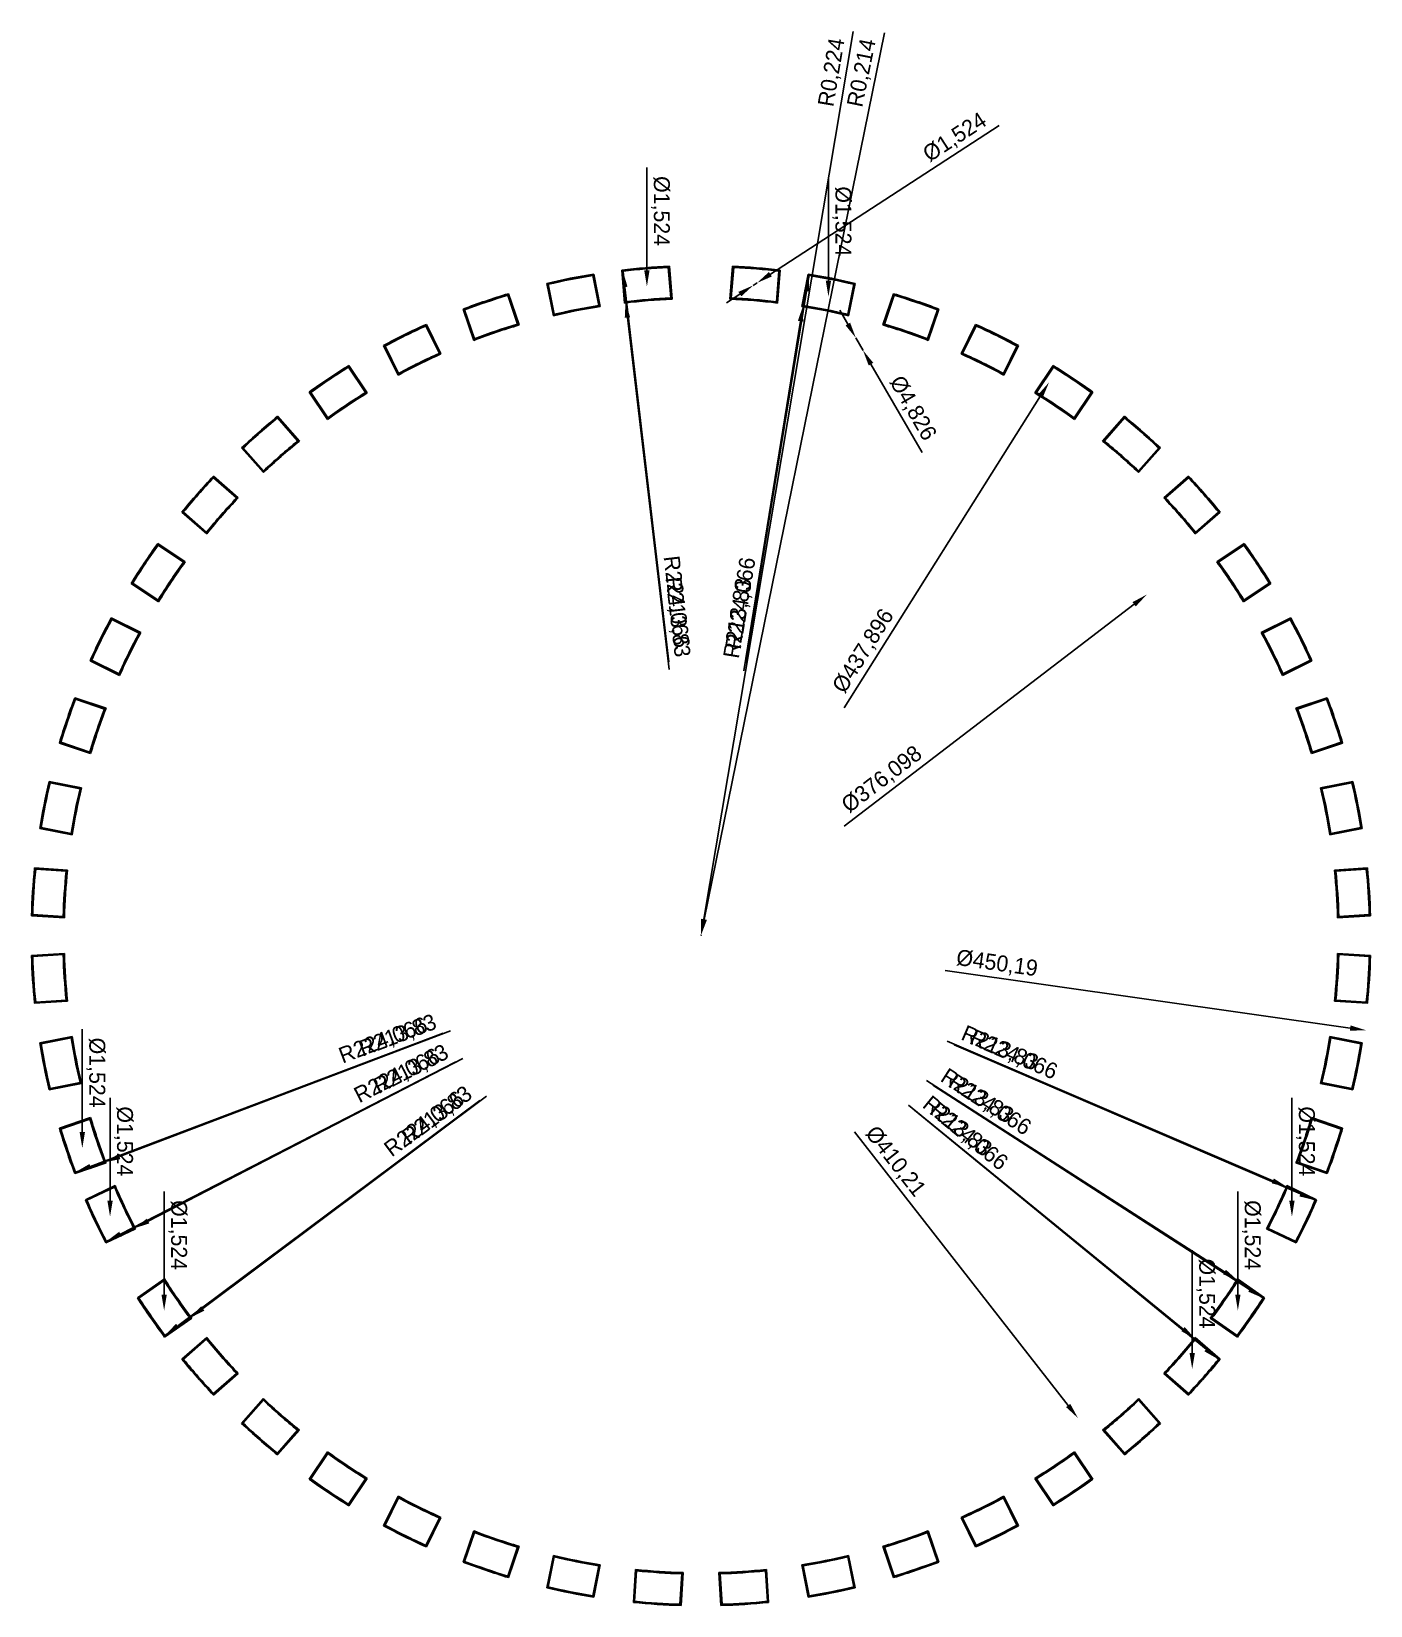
# Model space of a CAD drawing. Header units: millimetres. Extents: x -224 to 224, y -224 to 303.
import ezdxf

# ---------------------------------------------------------------- set-up
doc = ezdxf.new("R2010")
doc.units = ezdxf.units.MM
doc.layers.add('Dimensions', color=7, linetype='Continuous')
doc.layers.add('Sketch 02', color=7, linetype='Continuous')
doc.dimstyles.new('ISO-25', dxfattribs={"dimtxt": 2.5, "dimasz": 2.5, "dimexe": 1.25, "dimexo": 0.625, "dimtad": 1, "dimtxsty": 'Standard', "dimcen": 2.5, "dimadec": 0, "dimazin": 0, "dimtfac": 1, "dimtmove": 0, "dimatfit": 3, "dimfxl": 1, "dimarcsym": 0})

msp = doc.modelspace()

# ---------------------------------------------------------------- blocks, each defined once
blk = doc.blocks.new('*D1')
at = {"layer": 'Defpoints', "color": 0}
for p in [(0.04, 0.21), (0, 0)]:
    blk.add_point(p, dxfattribs=at)
at = {"layer": 'Dimensions', "color": 140, "lineweight": -2}
for p, q in [((1.11, 5.44), (61.52, 302.41)), ((0, 0), (0.04, 0.21))]:
    blk.add_line(p, q, dxfattribs=at)
at = {"layer": 'Dimensions', "color": 140}
blk.add_solid([(0.24, 5.62), (1.98, 5.27), (0.04, 0.21)], dxfattribs=at)
at = {"layer": 'Dimensions', "color": 140, "insert": (54.17, 288.91), "char_height": 5.342, "attachment_point": 5, "rotation": 78.5012}
blk.add_mtext('R0,214', dxfattribs=at)
blk = doc.blocks.new('*D2')
at = {"layer": 'Defpoints', "color": 0}
for p in [(0.04, 0.22), (0, 0)]:
    blk.add_point(p, dxfattribs=at)
at = {"layer": 'Dimensions', "color": 140, "lineweight": -2}
for p, q in [((0.92, 5.49), (50.98, 302.83)), ((0, 0), (0.04, 0.22))]:
    blk.add_line(p, q, dxfattribs=at)
at = {"layer": 'Dimensions', "color": 140}
blk.add_solid([(0.05, 5.64), (1.8, 5.34), (0.04, 0.22)], dxfattribs=at)
at = {"layer": 'Dimensions', "color": 140, "insert": (44.09, 289.09), "char_height": 5.342, "attachment_point": 5, "rotation": 80.4439}
blk.add_mtext('R0,224', dxfattribs=at)
blk = doc.blocks.new('*D3')
at = {"layer": 'Defpoints', "color": 0}
for p in [(34.22, 211.07), (0, 0)]:
    blk.add_point(p, dxfattribs=at)
at = {"layer": 'Dimensions', "color": 140, "lineweight": -2}
blk.add_line((33.36, 205.8), (14.37, 88.65), dxfattribs=at)
at = {"layer": 'Dimensions', "color": 140}
blk.add_solid([(34.24, 205.66), (32.48, 205.94), (34.22, 211.07)], dxfattribs=at)
at = {"layer": 'Dimensions', "color": 140, "insert": (12.65, 106.26), "char_height": 5.342, "attachment_point": 5, "rotation": 80.7922}
blk.add_mtext('R213,83', dxfattribs=at)
blk = doc.blocks.new('*D4')
at = {"layer": 'Defpoints', "color": 0}
for p in [(36.21, 221.12), (0, 0)]:
    blk.add_point(p, dxfattribs=at)
at = {"layer": 'Dimensions', "color": 140, "lineweight": -2}
blk.add_line((35.35, 215.85), (14.93, 91.17), dxfattribs=at)
at = {"layer": 'Dimensions', "color": 140}
blk.add_solid([(36.23, 215.7), (34.47, 215.99), (36.21, 221.12)], dxfattribs=at)
at = {"layer": 'Dimensions', "color": 140, "insert": (13.65, 111.29), "char_height": 5.342, "attachment_point": 5, "rotation": 80.6989}
blk.add_mtext('R224,066', dxfattribs=at)
blk = doc.blocks.new('*D5')
at = {"layer": 'Defpoints', "color": 0}
for p in [(0, 0), (205.79, -88.63)]:
    blk.add_point(p, dxfattribs=at)
at = {"layer": 'Dimensions', "color": 140, "lineweight": -2}
blk.add_line((200.88, -86.52), (84.85, -36.54), dxfattribs=at)
at = {"layer": 'Dimensions', "color": 140}
blk.add_solid([(200.53, -87.34), (201.24, -85.7), (205.79, -88.63)], dxfattribs=at)
at = {"layer": 'Dimensions', "color": 140, "insert": (104.68, -40.17), "char_height": 5.342, "attachment_point": 5, "rotation": 336.6989}
blk.add_mtext('R224,066', dxfattribs=at)
blk = doc.blocks.new('*D6')
at = {"layer": 'Defpoints', "color": 0}
for p in [(0, 0), (196.53, -84.26)]:
    blk.add_point(p, dxfattribs=at)
at = {"layer": 'Dimensions', "color": 140, "lineweight": -2}
blk.add_line((191.62, -82.16), (82.54, -35.39), dxfattribs=at)
at = {"layer": 'Dimensions', "color": 140}
blk.add_solid([(191.27, -82.98), (191.97, -81.34), (196.53, -84.26)], dxfattribs=at)
at = {"layer": 'Dimensions', "color": 140, "insert": (100.04, -37.98), "char_height": 5.342, "attachment_point": 5, "rotation": 336.7922}
blk.add_mtext('R213,83', dxfattribs=at)
blk = doc.blocks.new('*D7')
at = {"layer": 'Defpoints', "color": 0}
for p in [(0, 0), (173.39, -141.92)]:
    blk.add_point(p, dxfattribs=at)
at = {"layer": 'Dimensions', "color": 140, "lineweight": -2}
blk.add_line((169.25, -138.54), (71.49, -58.51), dxfattribs=at)
at = {"layer": 'Dimensions', "color": 140}
blk.add_solid([(168.69, -139.23), (169.82, -137.85), (173.39, -141.92)], dxfattribs=at)
at = {"layer": 'Dimensions', "color": 140, "insert": (89.55, -67.47), "char_height": 5.342, "attachment_point": 5, "rotation": 320.6989}
blk.add_mtext('R224,066', dxfattribs=at)
blk = doc.blocks.new('*D8')
at = {"layer": 'Defpoints', "color": 0}
for p in [(0, 0), (165.69, -135.17)]:
    blk.add_point(p, dxfattribs=at)
at = {"layer": 'Dimensions', "color": 140, "lineweight": -2}
blk.add_line((161.55, -131.79), (69.59, -56.77), dxfattribs=at)
at = {"layer": 'Dimensions', "color": 140}
blk.add_solid([(160.99, -132.48), (162.11, -131.1), (165.69, -135.17)], dxfattribs=at)
at = {"layer": 'Dimensions', "color": 140, "insert": (85.7, -64.09), "char_height": 5.342, "attachment_point": 5, "rotation": 320.7922}
blk.add_mtext('R213,83', dxfattribs=at)
blk = doc.blocks.new('*D9')
at = {"layer": 'Defpoints', "color": 0}
for p in [(0, 0), (188.34, -121.38)]:
    blk.add_point(p, dxfattribs=at)
at = {"layer": 'Dimensions', "color": 140, "lineweight": -2}
blk.add_line((183.85, -118.49), (77.65, -50.05), dxfattribs=at)
at = {"layer": 'Dimensions', "color": 140}
blk.add_solid([(183.37, -119.24), (184.33, -117.74), (188.34, -121.38)], dxfattribs=at)
at = {"layer": 'Dimensions', "color": 140, "insert": (96.62, -56.9), "char_height": 5.342, "attachment_point": 5, "rotation": 327.1989}
blk.add_mtext('R224,066', dxfattribs=at)
blk = doc.blocks.new('*D10')
at = {"layer": 'Defpoints', "color": 0}
for p in [(0, 0), (-171.24, -128.07)]:
    blk.add_point(p, dxfattribs=at)
at = {"layer": 'Dimensions', "color": 140, "lineweight": -2}
blk.add_line((-166.96, -124.87), (-71.92, -53.79), dxfattribs=at)
at = {"layer": 'Dimensions', "color": 140}
blk.add_solid([(-167.49, -124.15), (-166.43, -125.58), (-171.24, -128.07)], dxfattribs=at)
at = {"layer": 'Dimensions', "color": 140, "insert": (-88.32, -60.42), "char_height": 5.342, "attachment_point": 5, "rotation": 36.7922}
blk.add_mtext('R213,83', dxfattribs=at)
blk = doc.blocks.new('*D11')
at = {"layer": 'Defpoints', "color": 0}
for p in [(0, 0), (-179.65, -133.9)]:
    blk.add_point(p, dxfattribs=at)
at = {"layer": 'Dimensions', "color": 140, "lineweight": -2}
blk.add_line((-175.37, -130.71), (-74.07, -55.21), dxfattribs=at)
at = {"layer": 'Dimensions', "color": 140}
blk.add_solid([(-175.9, -130), (-174.84, -131.43), (-179.65, -133.9)], dxfattribs=at)
at = {"layer": 'Dimensions', "color": 140, "insert": (-92.53, -63.33), "char_height": 5.342, "attachment_point": 5, "rotation": 36.6989}
blk.add_mtext('R224,066', dxfattribs=at)
blk = doc.blocks.new('*D12')
at = {"layer": 'Defpoints', "color": 0}
for p in [(0, 0), (179.92, -115.54)]:
    blk.add_point(p, dxfattribs=at)
at = {"layer": 'Dimensions', "color": 140, "lineweight": -2}
blk.add_line((175.43, -112.66), (75.57, -48.53), dxfattribs=at)
at = {"layer": 'Dimensions', "color": 140}
blk.add_solid([(174.95, -113.41), (175.91, -111.91), (179.92, -115.54)], dxfattribs=at)
at = {"layer": 'Dimensions', "color": 140, "insert": (92.4, -53.97), "char_height": 5.342, "attachment_point": 5, "rotation": 327.2922}
blk.add_mtext('R213,83', dxfattribs=at)
blk = doc.blocks.new('*D13')
at = {"layer": 'Defpoints', "color": 0}
for p in [(0, 0), (-190.03, -98.05)]:
    blk.add_point(p, dxfattribs=at)
at = {"layer": 'Dimensions', "color": 140, "lineweight": -2}
blk.add_line((-185.28, -95.6), (-79.81, -41.18), dxfattribs=at)
at = {"layer": 'Dimensions', "color": 140}
blk.add_solid([(-185.69, -94.81), (-184.87, -96.39), (-190.03, -98.05)], dxfattribs=at)
at = {"layer": 'Dimensions', "color": 140, "insert": (-97.08, -45.01), "char_height": 5.342, "attachment_point": 5, "rotation": 27.2922}
blk.add_mtext('R213,83', dxfattribs=at)
blk = doc.blocks.new('*D14')
at = {"layer": 'Defpoints', "color": 0}
for p in [(0, 0), (-209.6, -79.2)]:
    blk.add_point(p, dxfattribs=at)
at = {"layer": 'Dimensions', "color": 140, "lineweight": -2}
blk.add_line((-204.61, -77.31), (-86.42, -32.65), dxfattribs=at)
at = {"layer": 'Dimensions', "color": 140}
blk.add_solid([(-204.92, -76.48), (-204.29, -78.14), (-209.6, -79.2)], dxfattribs=at)
at = {"layer": 'Dimensions', "color": 140, "insert": (-106.4, -35.37), "char_height": 5.342, "attachment_point": 5, "rotation": 20.6989}
blk.add_mtext('R224,066', dxfattribs=at)
blk = doc.blocks.new('*D15')
at = {"layer": 'Defpoints', "color": 0}
for p in [(0, 0), (-199.29, -102.42)]:
    blk.add_point(p, dxfattribs=at)
at = {"layer": 'Dimensions', "color": 140, "lineweight": -2}
blk.add_line((-194.54, -99.97), (-82.17, -42.23), dxfattribs=at)
at = {"layer": 'Dimensions', "color": 140}
blk.add_solid([(-194.95, -99.18), (-194.13, -100.77), (-199.29, -102.42)], dxfattribs=at)
at = {"layer": 'Dimensions', "color": 140, "insert": (-101.71, -47.19), "char_height": 5.342, "attachment_point": 5, "rotation": 27.1989}
blk.add_mtext('R224,066', dxfattribs=at)
blk = doc.blocks.new('*D16')
at = {"layer": 'Defpoints', "color": 0}
for p in [(-25.29, 212.33), (0, 0)]:
    blk.add_point(p, dxfattribs=at)
at = {"layer": 'Dimensions', "color": 140, "lineweight": -2}
blk.add_line((-24.66, 207.02), (-10.62, 89.18), dxfattribs=at)
at = {"layer": 'Dimensions', "color": 140}
blk.add_solid([(-23.77, 207.13), (-25.54, 206.92), (-25.29, 212.33)], dxfattribs=at)
at = {"layer": 'Dimensions', "color": 140, "insert": (-8.16, 106.7), "char_height": 5.342, "attachment_point": 5, "rotation": 276.7922}
blk.add_mtext('R213,83', dxfattribs=at)
blk = doc.blocks.new('*D17')
at = {"layer": 'Defpoints', "color": 0}
for p in [(-26.14, 222.54), (0, 0)]:
    blk.add_point(p, dxfattribs=at)
at = {"layer": 'Dimensions', "color": 140, "lineweight": -2}
blk.add_line((-25.51, 217.23), (-10.78, 91.75), dxfattribs=at)
at = {"layer": 'Dimensions', "color": 140}
blk.add_solid([(-24.63, 217.33), (-26.4, 217.13), (-26.14, 222.54)], dxfattribs=at)
at = {"layer": 'Dimensions', "color": 140, "insert": (-8.58, 111.79), "char_height": 5.342, "attachment_point": 5, "rotation": 276.6989}
blk.add_mtext('R224,066', dxfattribs=at)
blk = doc.blocks.new('*D18')
at = {"layer": 'Defpoints', "color": 0}
for p in [(0, 0), (-199.9, -75.91)]:
    blk.add_point(p, dxfattribs=at)
at = {"layer": 'Dimensions', "color": 140, "lineweight": -2}
blk.add_line((-194.91, -74.01), (-83.96, -31.88), dxfattribs=at)
at = {"layer": 'Dimensions', "color": 140}
blk.add_solid([(-195.23, -73.18), (-194.59, -74.84), (-199.9, -75.91)], dxfattribs=at)
at = {"layer": 'Dimensions', "color": 140, "insert": (-101.55, -33.73), "char_height": 5.342, "attachment_point": 5, "rotation": 20.7922}
blk.add_mtext('R213,83', dxfattribs=at)
blk = doc.blocks.new('*D19')
at = {"layer": 'Defpoints', "color": 0}
for p in [(-222.85, 31.7), (222.85, -31.7)]:
    blk.add_point(p, dxfattribs=at)
at = {"layer": 'Dimensions', "color": 140, "lineweight": -2}
blk.add_line((217.56, -30.95), (81.85, -11.64), dxfattribs=at)
at = {"layer": 'Dimensions', "color": 140}
blk.add_solid([(217.44, -31.83), (217.69, -30.07), (222.85, -31.7)], dxfattribs=at)
at = {"layer": 'Dimensions', "color": 140, "insert": (99.17, -9.55), "char_height": 5.342, "attachment_point": 5, "rotation": 351.9041}
blk.add_mtext('%%c450,19', dxfattribs=at)
blk = doc.blocks.new('*D20')
at = {"layer": 'Defpoints', "color": 0}
for p in [(-126.33, 161.58), (126.33, -161.58)]:
    blk.add_point(p, dxfattribs=at)
at = {"layer": 'Dimensions', "color": 140, "lineweight": -2}
blk.add_line((123.04, -157.38), (51.41, -65.76), dxfattribs=at)
at = {"layer": 'Dimensions', "color": 140}
blk.add_solid([(122.34, -157.92), (123.74, -156.83), (126.33, -161.58)], dxfattribs=at)
at = {"layer": 'Dimensions', "color": 140, "insert": (64.96, -75.75), "char_height": 5.342, "attachment_point": 5, "rotation": 308.0186}
blk.add_mtext('%%c410,21', dxfattribs=at)
blk = doc.blocks.new('*D21')
at = {"layer": 'Defpoints', "color": 0}
for p in [(149.38, 114.23), (-149.38, -114.23)]:
    blk.add_point(p, dxfattribs=at)
at = {"layer": 'Dimensions', "color": 140, "lineweight": -2}
blk.add_line((145.14, 110.98), (47.99, 36.7), dxfattribs=at)
at = {"layer": 'Dimensions', "color": 140}
blk.add_solid([(145.68, 110.27), (144.6, 111.69), (149.38, 114.23)], dxfattribs=at)
at = {"layer": 'Dimensions', "color": 140, "insert": (60.76, 52.14), "char_height": 5.342, "attachment_point": 5, "rotation": 37.4038}
blk.add_mtext('%%c376,098', dxfattribs=at)
blk = doc.blocks.new('*D22')
at = {"layer": 'Defpoints', "color": 0}
for p in [(51.88, 200.21), (54.29, 196.03)]:
    blk.add_point(p, dxfattribs=at)
at = {"layer": 'Dimensions', "color": 140, "lineweight": -2}
for p, q in [((49.21, 204.83), (46.54, 209.46)), ((51.88, 200.21), (54.29, 196.03)), ((56.96, 191.4), (74.07, 161.77))]:
    blk.add_line(p, q, dxfattribs=at)
at = {"layer": 'Dimensions', "color": 140}
for points in [[(48.44, 204.39), (49.98, 205.28), (51.88, 200.21)], [(57.73, 191.85), (56.19, 190.95), (54.29, 196.03)]]:
    blk.add_solid(points, dxfattribs=at)
at = {"layer": 'Dimensions', "color": 140, "insert": (70.76, 176.53), "char_height": 5.342, "attachment_point": 5, "rotation": 299.9968}
blk.add_mtext('%%c4,826', dxfattribs=at)
blk = doc.blocks.new('*D23')
at = {"layer": 'Defpoints', "color": 0}
for p in [(116.63, 185.3), (-116.63, -185.3)]:
    blk.add_point(p, dxfattribs=at)
at = {"layer": 'Dimensions', "color": 140, "lineweight": -2}
blk.add_line((113.78, 180.78), (48.02, 76.29), dxfattribs=at)
at = {"layer": 'Dimensions', "color": 140}
blk.add_solid([(114.54, 180.3), (113.03, 181.25), (116.63, 185.3)], dxfattribs=at)
at = {"layer": 'Dimensions', "color": 140, "insert": (54.6, 95.22), "char_height": 5.342, "attachment_point": 5, "rotation": 57.8133}
blk.add_mtext('%%c437,896', dxfattribs=at)
blk = doc.blocks.new('*D24')
at = {"layer": 'Defpoints', "color": 0}
for p in [(17.49, 217.78), (18.77, 218.61)]:
    blk.add_point(p, dxfattribs=at)
at = {"layer": 'Dimensions', "color": 140, "lineweight": -2}
for p, q in [((23.25, 221.52), (99.88, 271.31)), ((17.49, 217.78), (18.77, 218.61)), ((13.01, 214.87), (8.53, 211.96))]:
    blk.add_line(p, q, dxfattribs=at)
at = {"layer": 'Dimensions', "color": 140}
for points in [[(22.76, 222.27), (23.73, 220.77), (18.77, 218.61)], [(13.5, 214.12), (12.53, 215.62), (17.49, 217.78)]]:
    blk.add_solid(points, dxfattribs=at)
at = {"layer": 'Dimensions', "color": 140, "insert": (85.21, 267.16), "char_height": 5.342, "attachment_point": 5, "rotation": 33.0111}
blk.add_mtext('%%c1,524', dxfattribs=at)
blk = doc.blocks.new('*D25')
at = {"layer": 'Defpoints', "color": 0}
for p in [(42.71, 215.5), (42.71, 213.98)]:
    blk.add_point(p, dxfattribs=at)
at = {"layer": 'Dimensions', "color": 140, "lineweight": -2}
blk.add_line((42.71, 219.32), (42.71, 253.79), dxfattribs=at)
at = {"layer": 'Dimensions', "color": 140}
blk.add_solid([(41.82, 219.32), (43.6, 219.32), (42.71, 213.98)], dxfattribs=at)
at = {"layer": 'Dimensions', "color": 140, "insert": (47.23, 239.23), "char_height": 5.342, "attachment_point": 5, "rotation": 270}
blk.add_mtext('%%c1,524', dxfattribs=at)
blk = doc.blocks.new('*D26')
at = {"layer": 'Defpoints', "color": 0}
for p in [(198.03, -92.63), (198.03, -94.16)]:
    blk.add_point(p, dxfattribs=at)
at = {"layer": 'Dimensions', "color": 140, "lineweight": -2}
blk.add_line((198.03, -88.82), (198.03, -54.35), dxfattribs=at)
at = {"layer": 'Dimensions', "color": 140}
blk.add_solid([(197.14, -88.82), (198.92, -88.82), (198.03, -94.16)], dxfattribs=at)
at = {"layer": 'Dimensions', "color": 140, "insert": (202.54, -68.91), "char_height": 5.342, "attachment_point": 5, "rotation": 270}
blk.add_mtext('%%c1,524', dxfattribs=at)
blk = doc.blocks.new('*D27')
at = {"layer": 'Defpoints', "color": 0}
for p in [(179.9, -124.04), (179.9, -125.56)]:
    blk.add_point(p, dxfattribs=at)
at = {"layer": 'Dimensions', "color": 140, "lineweight": -2}
blk.add_line((179.9, -120.22), (179.9, -85.75), dxfattribs=at)
at = {"layer": 'Dimensions', "color": 140}
blk.add_solid([(179.01, -120.22), (180.79, -120.22), (179.9, -125.56)], dxfattribs=at)
at = {"layer": 'Dimensions', "color": 140, "insert": (184.41, -100.31), "char_height": 5.342, "attachment_point": 5, "rotation": 270}
blk.add_mtext('%%c1,524', dxfattribs=at)
blk = doc.blocks.new('*D28')
at = {"layer": 'Defpoints', "color": 0}
for p in [(-179.9, -124.04), (-179.9, -125.56)]:
    blk.add_point(p, dxfattribs=at)
at = {"layer": 'Dimensions', "color": 140, "lineweight": -2}
blk.add_line((-179.9, -120.22), (-179.9, -85.75), dxfattribs=at)
at = {"layer": 'Dimensions', "color": 140}
blk.add_solid([(-180.79, -120.22), (-179.01, -120.22), (-179.9, -125.56)], dxfattribs=at)
at = {"layer": 'Dimensions', "color": 140, "insert": (-175.38, -100.31), "char_height": 5.342, "attachment_point": 5, "rotation": 270}
blk.add_mtext('%%c1,524', dxfattribs=at)
blk = doc.blocks.new('*D29')
at = {"layer": 'Defpoints', "color": 0}
for p in [(164.61, -143.6), (164.61, -145.12)]:
    blk.add_point(p, dxfattribs=at)
at = {"layer": 'Dimensions', "color": 140, "lineweight": -2}
blk.add_line((164.61, -139.78), (164.61, -105.31), dxfattribs=at)
at = {"layer": 'Dimensions', "color": 140}
blk.add_solid([(163.72, -139.78), (165.5, -139.78), (164.61, -145.12)], dxfattribs=at)
at = {"layer": 'Dimensions', "color": 140, "insert": (169.13, -119.88), "char_height": 5.342, "attachment_point": 5, "rotation": 270}
blk.add_mtext('%%c1,524', dxfattribs=at)
blk = doc.blocks.new('*D30')
at = {"layer": 'Defpoints', "color": 0}
for p in [(-207.33, -69.62), (-207.33, -71.14)]:
    blk.add_point(p, dxfattribs=at)
at = {"layer": 'Dimensions', "color": 140, "lineweight": -2}
blk.add_line((-207.33, -65.8), (-207.33, -31.33), dxfattribs=at)
at = {"layer": 'Dimensions', "color": 140}
blk.add_solid([(-208.22, -65.8), (-206.44, -65.8), (-207.33, -71.14)], dxfattribs=at)
at = {"layer": 'Dimensions', "color": 140, "insert": (-202.81, -45.89), "char_height": 5.342, "attachment_point": 5, "rotation": 270}
blk.add_mtext('%%c1,524', dxfattribs=at)
blk = doc.blocks.new('*D31')
at = {"layer": 'Defpoints', "color": 0}
for p in [(-18.13, 218.96), (-18.13, 217.43)]:
    blk.add_point(p, dxfattribs=at)
at = {"layer": 'Dimensions', "color": 140, "lineweight": -2}
blk.add_line((-18.13, 222.78), (-18.13, 257.25), dxfattribs=at)
at = {"layer": 'Dimensions', "color": 140}
blk.add_solid([(-19.02, 222.78), (-17.24, 222.78), (-18.13, 217.43)], dxfattribs=at)
at = {"layer": 'Dimensions', "color": 140, "insert": (-13.62, 242.68), "char_height": 5.342, "attachment_point": 5, "rotation": 270}
blk.add_mtext('%%c1,524', dxfattribs=at)
blk = doc.blocks.new('*D32')
at = {"layer": 'Defpoints', "color": 0}
for p in [(-198.03, -92.63), (-198.03, -94.16)]:
    blk.add_point(p, dxfattribs=at)
at = {"layer": 'Dimensions', "color": 140, "lineweight": -2}
blk.add_line((-198.03, -88.82), (-198.03, -54.35), dxfattribs=at)
at = {"layer": 'Dimensions', "color": 140}
blk.add_solid([(-198.92, -88.82), (-197.14, -88.82), (-198.03, -94.16)], dxfattribs=at)
at = {"layer": 'Dimensions', "color": 140, "insert": (-193.51, -68.91), "char_height": 5.342, "attachment_point": 5, "rotation": 270}
blk.add_mtext('%%c1,524', dxfattribs=at)

# ---------------------------------------------------------------- dimensions: what is measured, and where the dimension line sits
at = {"layer": 'Dimensions'}
for mpoint, picture, middle in [((0.0372, 0.221), '*D2', (48.5421, 288.3427)), ((0.0426, 0.2095), '*D1', (58.5903, 288.012)), ((-26.1376, 222.5364), '*D17', (-13.0688, 111.2682)), ((36.2143, 221.1202), '*D4', (18.1071, 110.5601)), ((-25.2895, 212.3292), '*D16', (-12.6447, 106.1646)), ((34.2161, 211.0746), '*D3', (17.108, 105.5373)), ((-199.2901, -102.4163), '*D15', (-99.645, -51.2081)), ((-190.0263, -98.0472), '*D13', (-95.0131, -49.0236)), ((-179.6534, -133.904), '*D11', (-89.8267, -66.952)), ((-171.2377, -128.0659), '*D10', (-85.6189, -64.0329)), ((173.3886, -141.9226), '*D7', (86.6943, -70.9613)), ((165.6879, -135.1693), '*D8', (82.844, -67.5846)), ((-209.6028, -79.1976), '*D14', (-104.8014, -39.5988)), ((-199.904, -75.9053), '*D18', (-99.952, -37.9527)), ((205.791, -88.6324), '*D5', (102.8955, -44.3162)), ((196.5272, -84.2633), '*D6', (98.2636, -42.1316)), ((188.3401, -121.3821), '*D9', (94.1701, -60.6911)), ((179.9245, -115.544), '*D12', (89.9622, -57.772))]:
    dim = msp.add_radius_dim(center=(0, 0), mpoint=mpoint, dimstyle='ISO-25', override={"dimscale": 2.136829, "dimdec": 3, "dimzin": 8, "dimlunit": 2, "dimclrd": 140, "dimclre": 140, "dimclrt": 140}, dxfattribs=at)
    dim.commit()
    dim.dimension.update_dxf_attribs({"geometry": picture, "text_midpoint": middle, "dimtype": 164})
for p1, p2, picture, middle in [((17.4917, 217.7809), (18.7697, 218.6112), '*D24', (87.6688, 263.3737)), ((-18.1307, 218.958), (-18.1307, 217.434), '*D31', (-18.1307, 242.6817)), ((42.7146, 215.503), (42.7146, 213.979), '*D25', (42.7146, 239.2266)), ((51.8787, 200.206), (54.2915, 196.0264), '*D22', (66.8505, 174.2708)), ((-116.6291, -185.2994), (116.6291, 185.2994), '*D23', (58.42, 92.8172)), ((-126.3277, 161.584), (126.3277, -161.584), '*D20', (61.3988, -78.5343)), ((-149.3813, -114.2262), (149.3813, 114.2262), '*D21', (63.5, 48.5561)), ((-222.8514, 31.7002), (222.8514, -31.7002), '*D19', (98.5315, -14.0159)), ((-207.3285, -69.6165), (-207.3285, -71.1405), '*D30', (-207.3285, -45.8929)), ((-198.0286, -92.6344), (-198.0286, -94.1584), '*D32', (-198.0286, -68.9107)), ((198.0286, -92.6344), (198.0286, -94.1584), '*D26', (198.0286, -68.9107)), ((-179.898, -124.0377), (-179.898, -125.5617), '*D28', (-179.898, -100.314)), ((179.898, -124.0377), (179.898, -125.5617), '*D27', (179.898, -100.314)), ((164.6138, -143.6004), (164.6138, -145.1244), '*D29', (164.6138, -119.8768))]:
    dim = msp.add_diameter_dim_2p(p1=p1, p2=p2, dimstyle='ISO-25', override={"dimscale": 2.136829, "dimdec": 3, "dimzin": 8, "dimlunit": 2, "dimclrd": 140, "dimclre": 140, "dimclrt": 140}, dxfattribs=at)
    dim.commit()
    dim.dimension.update_dxf_attribs({"geometry": picture, "text_midpoint": middle, "dimtype": 163})

# ---------------------------------------------------------------- linework, layer by layer
at = {"layer": 'Sketch 02'}
for p, q in [((-33.8611, 210.828), (-35.9766, 221.4629)), ((-33.7428, 210.7457), (-35.8973, 221.5771)), ((-26.5682, 222.8882), (-25.6537, 211.8825)), ((-26.4606, 222.8003), (-25.5627, 211.9943)), ((-26.3529, 222.7124), (-25.4716, 212.1059)), ((-25.3805, 212.2176), (-26.2453, 222.6244)), ((-25.2895, 212.3292), (-26.1376, 222.5364)), ((-25.2895, 212.3292), (-26.1376, 222.5364)), ((-10.1018, 213.5912), (-10.95, 223.7984)), ((-10.1018, 213.5912), (-10.95, 223.7984)), ((-9.9936, 213.4961), (-10.8583, 223.903)), ((-9.8853, 213.4011), (-10.7666, 224.0075)), ((-9.7771, 213.3059), (-10.675, 224.112)), ((-9.6688, 213.2108), (-10.5833, 224.2165)), ((10.5833, 224.2165), (9.6688, 213.2108)), ((10.675, 224.112), (9.7771, 213.3059)), ((10.7666, 224.0075), (9.8853, 213.4011)), ((9.9936, 213.4961), (10.8583, 223.903)), ((10.1018, 213.5912), (10.95, 223.7984)), ((10.1018, 213.5912), (10.95, 223.7984)), ((25.2895, 212.3292), (26.1376, 222.5364)), ((25.2895, 212.3292), (26.1376, 222.5364)), ((25.3805, 212.2176), (26.2453, 222.6244)), ((25.4716, 212.1059), (26.3529, 222.7124)), ((25.5627, 211.9943), (26.4606, 222.8003)), ((25.6537, 211.8825), (26.5682, 222.8882)), ((35.8973, 221.5771), (33.7428, 210.7457)), ((35.9766, 221.4629), (33.8611, 210.828)), ((-51.6291, 218.4479), (-49.4746, 207.6164)), ((-51.5122, 218.3727), (-49.3968, 207.7378)), ((-51.3953, 218.2975), (-49.3189, 207.859)), ((-49.2411, 207.9803), (-51.2784, 218.2223)), ((-49.1632, 208.1014), (-51.1614, 218.147)), ((-49.1632, 208.1014), (-51.1614, 218.147)), ((-34.2161, 211.0746), (-36.2143, 221.1202)), ((-34.2161, 211.0746), (-36.2143, 221.1202)), ((-34.0978, 210.9924), (-36.135, 221.2345)), ((-33.9795, 210.9102), (-36.0558, 221.3487)), ((36.0558, 221.3487), (33.9795, 210.9102)), ((34.0978, 210.9924), (36.135, 221.2345)), ((34.2161, 211.0746), (36.2143, 221.1202)), ((34.2161, 211.0746), (36.2143, 221.1202)), ((49.1632, 208.1014), (51.1614, 218.147)), ((49.1632, 208.1014), (51.1614, 218.147)), ((49.2411, 207.9803), (51.2784, 218.2223)), ((49.3189, 207.859), (51.3953, 218.2975)), ((49.3968, 207.7378), (51.5122, 218.3727)), ((49.4746, 207.6164), (51.6291, 218.4479)), ((-61.4741, 204.8027), (-64.7664, 214.5016)), ((-61.4741, 204.8027), (-64.7664, 214.5016)), ((-61.3461, 204.7367), (-64.7028, 214.6252)), ((-61.2181, 204.6707), (-64.6391, 214.7488)), ((-61.09, 204.6046), (-64.5755, 214.8724)), ((-60.962, 204.5384), (-64.5118, 214.9959)), ((64.5118, 214.9959), (60.962, 204.5384)), ((64.5755, 214.8724), (61.09, 204.6046)), ((64.6391, 214.7488), (61.2181, 204.6707)), ((61.3461, 204.7367), (64.7028, 214.6252)), ((61.4741, 204.8027), (64.7664, 214.5016)), ((61.4741, 204.8027), (64.7664, 214.5016)), ((-79.7006, 209.8401), (-76.1507, 199.3825)), ((-79.5749, 209.7808), (-76.0894, 199.513)), ((-79.4491, 209.7215), (-76.0281, 199.6434)), ((-75.9667, 199.7737), (-79.3234, 209.6622)), ((-75.9053, 199.904), (-79.1976, 209.6028)), ((-75.9053, 199.904), (-79.1976, 209.6028)), ((75.9053, 199.904), (79.1976, 209.6028)), ((75.9053, 199.904), (79.1976, 209.6028)), ((75.9667, 199.7737), (79.3234, 209.6622)), ((76.0281, 199.6434), (79.4491, 209.7215)), ((76.0894, 199.513), (79.5749, 209.7808)), ((76.1507, 199.3825), (79.7006, 209.8401)), ((-87.6803, 195.0266), (-92.2104, 204.2128)), ((-87.6803, 195.0266), (-92.2104, 204.2128)), ((-87.5448, 194.9779), (-92.1635, 204.3437)), ((-87.4092, 194.9291), (-92.1165, 204.4745)), ((-87.2736, 194.8803), (-92.0695, 204.6054)), ((-87.138, 194.8314), (-92.0225, 204.7361)), ((92.0225, 204.7361), (87.138, 194.8314)), ((92.0695, 204.6054), (87.2736, 194.8803)), ((92.1165, 204.4745), (87.4092, 194.9291)), ((87.5448, 194.9779), (92.1635, 204.3437)), ((87.6803, 195.0266), (92.2104, 204.2128)), ((87.6803, 195.0266), (92.2104, 204.2128)), ((-106.4083, 197.6418), (-101.5239, 187.7371)), ((-106.276, 197.5995), (-101.4801, 187.8744)), ((-106.1436, 197.5571), (-101.4363, 188.0117)), ((-101.3925, 188.149), (-106.0112, 197.5147)), ((-101.3486, 188.2862), (-105.8787, 197.4723)), ((-101.3486, 188.2862), (-105.8787, 197.4723)), ((101.3486, 188.2862), (105.8787, 197.4723)), ((101.3486, 188.2862), (105.8787, 197.4723)), ((101.3925, 188.149), (106.0112, 197.5147)), ((101.4363, 188.0117), (106.1436, 197.5571)), ((101.4801, 187.8744), (106.276, 197.5995)), ((101.5239, 187.7371), (106.4083, 197.6418)), ((-112.3863, 181.9136), (-118.0767, 190.4298)), ((-112.3863, 181.9136), (-118.0767, 190.4298)), ((-112.2455, 181.883), (-118.0472, 190.5657)), ((-112.1048, 181.8523), (-118.0177, 190.7016)), ((-111.964, 181.8216), (-117.9882, 190.8374)), ((-111.8232, 181.7908), (-117.9587, 190.9732)), ((117.9587, 190.9732), (111.8232, 181.7908)), ((117.9882, 190.8374), (111.964, 181.8216)), ((118.0177, 190.7016), (112.1048, 181.8523)), ((112.2455, 181.883), (118.0472, 190.5657)), ((112.3863, 181.9136), (118.0767, 190.4298)), ((112.3863, 181.9136), (118.0767, 190.4298)), ((-131.2954, 182.0619), (-125.1599, 172.8795)), ((-131.1587, 182.0372), (-125.1345, 173.0213)), ((-131.0219, 182.0125), (-125.109, 173.1632)), ((-125.0834, 173.3049), (-130.8851, 181.9877)), ((-125.0579, 173.4467), (-130.7482, 181.9629)), ((-125.0579, 173.4467), (-130.7482, 181.9629)), ((125.0579, 173.4467), (130.7482, 181.9629)), ((125.0579, 173.4467), (130.7482, 181.9629)), ((125.0834, 173.3049), (130.8851, 181.9877)), ((125.109, 173.1632), (131.0219, 182.0125)), ((125.1345, 173.0213), (131.1587, 182.0372)), ((125.1599, 172.8795), (131.2954, 182.0619)), ((-135.1693, 165.6879), (-141.9226, 173.3886)), ((-135.1693, 165.6879), (-141.9226, 173.3886)), ((-135.0258, 165.6759), (-141.9111, 173.5272)), ((-134.8822, 165.6639), (-141.8996, 173.6657)), ((-134.7386, 165.6518), (-141.8881, 173.8043)), ((-134.595, 165.6397), (-141.8765, 173.9427)), ((141.8765, 173.9427), (134.595, 165.6397)), ((141.8881, 173.8043), (134.7386, 165.6518)), ((141.8996, 173.6657), (134.8822, 165.6639)), ((135.0258, 165.6759), (141.9111, 173.5272)), ((135.1693, 165.6879), (141.9226, 173.3886)), ((135.1693, 165.6879), (141.9226, 173.3886)), ((-153.936, 163.3668), (-146.6545, 155.0638)), ((-153.7972, 163.3602), (-146.6477, 155.2078)), ((-153.6584, 163.3536), (-146.641, 155.3517)), ((-146.6342, 155.4956), (-153.5195, 163.3469)), ((-146.6273, 155.6395), (-153.3806, 163.3402)), ((-146.6273, 155.6395), (-153.3806, 163.3402)), ((146.6273, 155.6395), (153.3806, 163.3402)), ((146.6273, 155.6395), (153.3806, 163.3402)), ((146.6342, 155.4956), (153.5195, 163.3469)), ((146.641, 155.3517), (153.6584, 163.3536)), ((146.6477, 155.2078), (153.7972, 163.3602)), ((146.6545, 155.0638), (153.936, 163.3668)), ((-155.0638, 146.6545), (-163.3668, 153.936)), ((-155.2078, 146.6477), (-163.3602, 153.7972)), ((-155.3517, 146.641), (-163.3536, 153.6584)), ((-155.4956, 146.6342), (-163.3469, 153.5195)), ((-155.6395, 146.6273), (-163.3402, 153.3806)), ((-155.6395, 146.6273), (-163.3402, 153.3806)), ((163.3668, 153.936), (155.0638, 146.6545)), ((163.3602, 153.7972), (155.2078, 146.6477)), ((163.3536, 153.6584), (155.3517, 146.641)), ((155.4956, 146.6342), (163.3469, 153.5195)), ((155.6395, 146.6273), (163.3402, 153.3806)), ((155.6395, 146.6273), (163.3402, 153.3806)), ((-173.9427, 141.8765), (-165.6397, 134.595)), ((-173.8043, 141.8881), (-165.6518, 134.7386)), ((-173.6657, 141.8996), (-165.6639, 134.8822)), ((-165.6759, 135.0258), (-173.5272, 141.9111)), ((-165.6879, 135.1693), (-173.3886, 141.9226)), ((-165.6879, 135.1693), (-173.3886, 141.9226)), ((165.6397, 134.595), (173.9427, 141.8765)), ((165.6518, 134.7386), (173.8043, 141.8881)), ((165.6639, 134.8822), (173.6657, 141.8996)), ((165.6759, 135.0258), (173.5272, 141.9111)), ((165.6879, 135.1693), (173.3886, 141.9226)), ((165.6879, 135.1693), (173.3886, 141.9226)), ((-172.8795, 125.1599), (-182.0619, 131.2954)), ((-173.0213, 125.1345), (-182.0372, 131.1587)), ((-173.1632, 125.109), (-182.0125, 131.0219)), ((-173.3049, 125.0834), (-181.9877, 130.8851)), ((-173.4467, 125.0579), (-181.9629, 130.7482)), ((-173.4467, 125.0579), (-181.9629, 130.7482)), ((182.0619, 131.2954), (172.8795, 125.1599)), ((182.0372, 131.1587), (173.0213, 125.1345)), ((182.0125, 131.0219), (173.1632, 125.109)), ((173.3049, 125.0834), (181.9877, 130.8851)), ((173.4467, 125.0579), (181.9629, 130.7482)), ((173.4467, 125.0579), (181.9629, 130.7482)), ((-190.9732, 117.9587), (-181.7908, 111.8232)), ((-190.8374, 117.9882), (-181.8216, 111.964)), ((-190.7016, 118.0177), (-181.8523, 112.1048)), ((-181.883, 112.2455), (-190.5657, 118.0472)), ((-181.9136, 112.3863), (-190.4298, 118.0767)), ((-181.9136, 112.3863), (-190.4298, 118.0767)), ((181.7908, 111.8232), (190.9732, 117.9587)), ((181.8216, 111.964), (190.8374, 117.9882)), ((181.8523, 112.1048), (190.7016, 118.0177)), ((181.883, 112.2455), (190.5657, 118.0472)), ((181.9136, 112.3863), (190.4298, 118.0767)), ((181.9136, 112.3863), (190.4298, 118.0767)), ((-187.7371, 101.5239), (-197.6418, 106.4083)), ((-187.8744, 101.4801), (-197.5995, 106.276)), ((-188.0117, 101.4363), (-197.5571, 106.1436)), ((-188.149, 101.3925), (-197.5147, 106.0112)), ((-188.2862, 101.3486), (-197.4723, 105.8787)), ((-188.2862, 101.3486), (-197.4723, 105.8787)), ((197.6418, 106.4083), (187.7371, 101.5239)), ((197.5995, 106.276), (187.8744, 101.4801)), ((197.5571, 106.1436), (188.0117, 101.4363)), ((188.149, 101.3925), (197.5147, 106.0112)), ((188.2862, 101.3486), (197.4723, 105.8787)), ((188.2862, 101.3486), (197.4723, 105.8787)), ((-204.7361, 92.0225), (-194.8314, 87.138)), ((-204.6054, 92.0695), (-194.8803, 87.2736)), ((-204.4745, 92.1165), (-194.9291, 87.4092)), ((-194.9779, 87.5448), (-204.3437, 92.1635)), ((-195.0266, 87.6803), (-204.2128, 92.2104)), ((-195.0266, 87.6803), (-204.2128, 92.2104)), ((194.8314, 87.138), (204.7361, 92.0225)), ((194.8803, 87.2736), (204.6054, 92.0695)), ((194.9291, 87.4092), (204.4745, 92.1165)), ((194.9779, 87.5448), (204.3437, 92.1635)), ((195.0266, 87.6803), (204.2128, 92.2104)), ((195.0266, 87.6803), (204.2128, 92.2104)), ((-199.3825, 76.1507), (-209.8401, 79.7006)), ((-199.513, 76.0894), (-209.7808, 79.5749)), ((-199.6434, 76.0281), (-209.7215, 79.4491)), ((-199.7737, 75.9667), (-209.6622, 79.3234)), ((-199.904, 75.9053), (-209.6028, 79.1976)), ((-199.904, 75.9053), (-209.6028, 79.1976)), ((209.8401, 79.7006), (199.3825, 76.1507)), ((209.7808, 79.5749), (199.513, 76.0894)), ((209.7215, 79.4491), (199.6434, 76.0281)), ((199.7737, 75.9667), (209.6622, 79.3234)), ((199.904, 75.9053), (209.6028, 79.1976)), ((199.904, 75.9053), (209.6028, 79.1976)), ((-214.9959, 64.5118), (-204.5384, 60.962)), ((-214.8724, 64.5755), (-204.6046, 61.09)), ((-214.7488, 64.6391), (-204.6707, 61.2181)), ((-204.7367, 61.3461), (-214.6252, 64.7028)), ((-204.8027, 61.4741), (-214.5016, 64.7664)), ((-204.8027, 61.4741), (-214.5016, 64.7664)), ((204.5384, 60.962), (214.9959, 64.5118)), ((204.6046, 61.09), (214.8724, 64.5755)), ((204.6707, 61.2181), (214.7488, 64.6391)), ((204.7367, 61.3461), (214.6252, 64.7028)), ((204.8027, 61.4741), (214.5016, 64.7664)), ((204.8027, 61.4741), (214.5016, 64.7664)), ((-207.6164, 49.4746), (-218.4479, 51.6291)), ((-207.7378, 49.3968), (-218.3727, 51.5122)), ((-207.859, 49.3189), (-218.2975, 51.3953)), ((-207.9803, 49.2411), (-218.2223, 51.2784)), ((-208.1014, 49.1632), (-218.147, 51.1614)), ((-208.1014, 49.1632), (-218.147, 51.1614)), ((218.4479, 51.6291), (207.6164, 49.4746)), ((218.3727, 51.5122), (207.7378, 49.3968)), ((218.2975, 51.3953), (207.859, 49.3189)), ((207.9803, 49.2411), (218.2223, 51.2784)), ((208.1014, 49.1632), (218.147, 51.1614)), ((208.1014, 49.1632), (218.147, 51.1614)), ((-221.5771, 35.8973), (-210.7457, 33.7428)), ((-221.4629, 35.9766), (-210.828, 33.8611)), ((-221.3487, 36.0558), (-210.9102, 33.9795)), ((-210.9924, 34.0978), (-221.2345, 36.135)), ((-211.0746, 34.2161), (-221.1202, 36.2143)), ((-211.0746, 34.2161), (-221.1202, 36.2143)), ((210.7457, 33.7428), (221.5771, 35.8973)), ((210.828, 33.8611), (221.4629, 35.9766)), ((210.9102, 33.9795), (221.3487, 36.0558)), ((210.9924, 34.0978), (221.2345, 36.135)), ((211.0746, 34.2161), (221.1202, 36.2143)), ((211.0746, 34.2161), (221.1202, 36.2143)), ((-212.298, 21.952), (-223.318, 22.6742)), ((-212.4081, 21.859), (-223.2282, 22.5681)), ((-212.5182, 21.766), (-223.1384, 22.462)), ((-212.6282, 21.673), (-223.0485, 22.3559)), ((-212.7382, 21.5799), (-222.9587, 22.2498)), ((-212.7382, 21.5799), (-222.9587, 22.2498)), ((223.318, 22.6742), (212.298, 21.952)), ((223.2282, 22.5681), (212.4081, 21.859)), ((223.1384, 22.462), (212.5182, 21.766)), ((212.6282, 21.673), (223.0485, 22.3559)), ((212.7382, 21.5799), (222.9587, 22.2498)), ((212.7382, 21.5799), (222.9587, 22.2498)), ((-224.367, 6.6686), (-213.3471, 5.9463)), ((-224.2642, 6.7621), (-213.4441, 6.0529)), ((-224.1613, 6.8555), (-213.5411, 6.1594)), ((-213.638, 6.266), (-224.0584, 6.949)), ((-213.7349, 6.3726), (-223.9554, 7.0425)), ((-213.7349, 6.3726), (-223.9554, 7.0425)), ((213.3471, 5.9463), (224.367, 6.6686)), ((213.4441, 6.0529), (224.2642, 6.7621)), ((213.5411, 6.1594), (224.1613, 6.8555)), ((213.638, 6.266), (224.0584, 6.949)), ((213.7349, 6.3726), (223.9554, 7.0425)), ((213.7349, 6.3726), (223.9554, 7.0425)), ((-213.3471, -5.9463), (-224.367, -6.6686)), ((-213.4441, -6.0529), (-224.2642, -6.7621)), ((-213.5411, -6.1594), (-224.1613, -6.8555)), ((-213.638, -6.266), (-224.0584, -6.949)), ((-213.7349, -6.3726), (-223.9554, -7.0425)), ((-213.7349, -6.3726), (-223.9554, -7.0425)), ((224.367, -6.6686), (213.3471, -5.9463)), ((224.2642, -6.7621), (213.4441, -6.0529)), ((224.1613, -6.8555), (213.5411, -6.1594)), ((213.638, -6.266), (224.0584, -6.949)), ((213.7349, -6.3726), (223.9554, -7.0425)), ((213.7349, -6.3726), (223.9554, -7.0425)), ((-223.318, -22.6742), (-212.298, -21.952)), ((-223.2282, -22.5681), (-212.4081, -21.859)), ((-223.1384, -22.462), (-212.5182, -21.766)), ((-212.6282, -21.673), (-223.0485, -22.3559)), ((-212.7382, -21.5799), (-222.9587, -22.2498)), ((-212.7382, -21.5799), (-222.9587, -22.2498)), ((212.298, -21.952), (223.318, -22.6742)), ((212.4081, -21.859), (223.2282, -22.5681)), ((212.5182, -21.766), (223.1384, -22.462)), ((212.6282, -21.673), (223.0485, -22.3559)), ((212.7382, -21.5799), (222.9587, -22.2498)), ((212.7382, -21.5799), (222.9587, -22.2498)), ((-210.7457, -33.7428), (-221.5771, -35.8973)), ((-210.828, -33.8611), (-221.4629, -35.9766)), ((-210.9102, -33.9795), (-221.3487, -36.0558)), ((-210.9924, -34.0978), (-221.2345, -36.135)), ((-211.0746, -34.2161), (-221.1202, -36.2143)), ((-211.0746, -34.2161), (-221.1202, -36.2143)), ((221.5771, -35.8973), (210.7457, -33.7428)), ((221.4629, -35.9766), (210.828, -33.8611)), ((221.3487, -36.0558), (210.9102, -33.9795)), ((210.9924, -34.0978), (221.2345, -36.135)), ((211.0746, -34.2161), (221.1202, -36.2143)), ((211.0746, -34.2161), (221.1202, -36.2143)), ((-218.4479, -51.6291), (-207.6164, -49.4746)), ((-218.3727, -51.5122), (-207.7378, -49.3968)), ((-218.2975, -51.3953), (-207.859, -49.3189)), ((-207.9803, -49.2411), (-218.2223, -51.2784)), ((-208.1014, -49.1632), (-218.147, -51.1614)), ((-208.1014, -49.1632), (-218.147, -51.1614)), ((207.6164, -49.4746), (218.4479, -51.6291)), ((207.7378, -49.3968), (218.3727, -51.5122)), ((207.859, -49.3189), (218.2975, -51.3953)), ((207.9803, -49.2411), (218.2223, -51.2784)), ((208.1014, -49.1632), (218.147, -51.1614)), ((208.1014, -49.1632), (218.147, -51.1614)), ((-204.5384, -60.962), (-214.9959, -64.5118)), ((-204.6046, -61.09), (-214.8724, -64.5755)), ((-204.6707, -61.2181), (-214.7488, -64.6391)), ((-204.7367, -61.3461), (-214.6252, -64.7028)), ((-204.8027, -61.4741), (-214.5016, -64.7664)), ((-204.8027, -61.4741), (-214.5016, -64.7664)), ((214.9959, -64.5118), (204.5384, -60.962)), ((214.8724, -64.5755), (204.6046, -61.09)), ((214.7488, -64.6391), (204.6707, -61.2181)), ((204.7367, -61.3461), (214.6252, -64.7028)), ((204.8027, -61.4741), (214.5016, -64.7664)), ((204.8027, -61.4741), (214.5016, -64.7664)), ((-209.8401, -79.7006), (-199.3825, -76.1507)), ((-209.7808, -79.5749), (-199.513, -76.0894)), ((-209.7215, -79.4491), (-199.6434, -76.0281)), ((-199.7737, -75.9667), (-209.6622, -79.3234)), ((-199.904, -75.9053), (-209.6028, -79.1976)), ((-199.904, -75.9053), (-209.6028, -79.1976)), ((199.3825, -76.1507), (209.8401, -79.7006)), ((199.513, -76.0894), (209.7808, -79.5749)), ((199.6434, -76.0281), (209.7215, -79.4491)), ((199.7737, -75.9667), (209.6622, -79.3234)), ((199.904, -75.9053), (209.6028, -79.1976)), ((199.904, -75.9053), (209.6028, -79.1976)), ((-196.3225, -83.7245), (-206.311, -88.4354)), ((-196.3737, -83.8592), (-206.181, -88.4846)), ((-196.4249, -83.9939), (-206.051, -88.5339)), ((-196.4761, -84.1286), (-205.921, -88.5831)), ((-196.5272, -84.2633), (-205.791, -88.6324)), ((-196.5272, -84.2633), (-205.791, -88.6324)), ((206.311, -88.4354), (196.3225, -83.7245)), ((206.181, -88.4846), (196.3737, -83.8592)), ((206.051, -88.5339), (196.4249, -83.9939)), ((196.4761, -84.1286), (205.921, -88.5831)), ((196.5272, -84.2633), (205.791, -88.6324)), ((196.5272, -84.2633), (205.791, -88.6324)), ((-199.4688, -102.9428), (-189.4804, -98.232)), ((-199.4242, -102.8112), (-189.6169, -98.1858)), ((-199.3795, -102.6796), (-189.7534, -98.1396)), ((-189.8899, -98.0934), (-199.3348, -102.5479)), ((-190.0263, -98.0472), (-199.2901, -102.4163)), ((-190.0263, -98.0472), (-199.2901, -102.4163)), ((189.4804, -98.232), (199.4688, -102.9428)), ((189.6169, -98.1858), (199.4242, -102.8112)), ((189.7534, -98.1396), (199.3795, -102.6796)), ((189.8899, -98.0934), (199.3348, -102.5479)), ((190.0263, -98.0472), (199.2901, -102.4163)), ((190.0263, -98.0472), (199.2901, -102.4163)), ((-179.8115, -114.9788), (-188.8855, -121.2736)), ((-179.8398, -115.1202), (-188.7492, -121.3008)), ((-179.8681, -115.2615), (-188.6129, -121.3279)), ((-179.8963, -115.4027), (-188.4765, -121.355)), ((-179.9245, -115.544), (-188.3401, -121.3821)), ((-179.9245, -115.544), (-188.3401, -121.3821)), ((188.8855, -121.2736), (179.8115, -114.9788)), ((188.7492, -121.3008), (179.8398, -115.1202)), ((188.6129, -121.3279), (179.8681, -115.2615)), ((179.8963, -115.4027), (188.4765, -121.355)), ((179.9245, -115.544), (188.3401, -121.3821)), ((179.9245, -115.544), (188.3401, -121.3821)), ((-179.7428, -134.4529), (-170.6688, -128.158)), ((-179.7205, -134.3157), (-170.8111, -128.135)), ((-179.6981, -134.1785), (-170.9533, -128.112)), ((-171.0955, -128.089), (-179.6758, -134.0413)), ((-171.2377, -128.0659), (-179.6534, -133.904)), ((-171.2377, -128.0659), (-179.6534, -133.904)), ((170.6688, -128.158), (179.7428, -134.4529)), ((170.8111, -128.135), (179.7205, -134.3157)), ((170.9533, -128.112), (179.6981, -134.1785)), ((171.0955, -128.089), (179.6758, -134.0413)), ((171.2377, -128.0659), (179.6534, -133.904)), ((171.2377, -128.0659), (179.6534, -133.904)), ((-165.6397, -134.595), (-173.9427, -141.8765)), ((-165.6518, -134.7386), (-173.8043, -141.8881)), ((-165.6639, -134.8822), (-173.6657, -141.8996)), ((-165.6759, -135.0258), (-173.5272, -141.9111)), ((-165.6879, -135.1693), (-173.3886, -141.9226)), ((-165.6879, -135.1693), (-173.3886, -141.9226)), ((173.9427, -141.8765), (165.6397, -134.595)), ((173.8043, -141.8881), (165.6518, -134.7386)), ((173.6657, -141.8996), (165.6639, -134.8822)), ((165.6759, -135.0258), (173.5272, -141.9111)), ((165.6879, -135.1693), (173.3886, -141.9226)), ((165.6879, -135.1693), (173.3886, -141.9226)), ((-163.3668, -153.936), (-155.0638, -146.6545)), ((-163.3602, -153.7972), (-155.2078, -146.6477)), ((-163.3536, -153.6584), (-155.3517, -146.641)), ((-155.4956, -146.6342), (-163.3469, -153.5195)), ((-155.6395, -146.6273), (-163.3402, -153.3806)), ((-155.6395, -146.6273), (-163.3402, -153.3806)), ((155.0638, -146.6545), (163.3668, -153.936)), ((155.2078, -146.6477), (163.3602, -153.7972)), ((155.3517, -146.641), (163.3536, -153.6584)), ((155.4956, -146.6342), (163.3469, -153.5195)), ((155.6395, -146.6273), (163.3402, -153.3806)), ((155.6395, -146.6273), (163.3402, -153.3806)), ((-146.6545, -155.0638), (-153.936, -163.3668)), ((-146.6477, -155.2078), (-153.7972, -163.3602)), ((-146.641, -155.3517), (-153.6584, -163.3536)), ((-146.6342, -155.4956), (-153.5195, -163.3469)), ((-146.6273, -155.6395), (-153.3806, -163.3402)), ((-146.6273, -155.6395), (-153.3806, -163.3402)), ((146.6273, -155.6395), (153.3806, -163.3402)), ((146.6273, -155.6395), (153.3806, -163.3402)), ((146.6342, -155.4956), (153.5195, -163.3469)), ((153.6584, -163.3536), (146.641, -155.3517)), ((153.7972, -163.3602), (146.6477, -155.2078)), ((153.936, -163.3668), (146.6545, -155.0638)), ((-135.1693, -165.6879), (-141.9226, -173.3886)), ((-135.1693, -165.6879), (-141.9226, -173.3886)), ((-135.0258, -165.6759), (-141.9111, -173.5272)), ((-141.8996, -173.6657), (-134.8822, -165.6639)), ((-141.8881, -173.8043), (-134.7386, -165.6518)), ((-141.8765, -173.9427), (-134.595, -165.6397)), ((134.595, -165.6397), (141.8765, -173.9427)), ((134.7386, -165.6518), (141.8881, -173.8043)), ((134.8822, -165.6639), (141.8996, -173.6657)), ((135.0258, -165.6759), (141.9111, -173.5272)), ((135.1693, -165.6879), (141.9226, -173.3886)), ((135.1693, -165.6879), (141.9226, -173.3886)), ((-125.1599, -172.8795), (-131.2954, -182.0619)), ((-125.1345, -173.0213), (-131.1587, -182.0372)), ((-125.109, -173.1632), (-131.0219, -182.0125)), ((-125.0834, -173.3049), (-130.8851, -181.9877)), ((-125.0579, -173.4467), (-130.7482, -181.9629)), ((-125.0579, -173.4467), (-130.7482, -181.9629)), ((125.0579, -173.4467), (130.7482, -181.9629)), ((125.0579, -173.4467), (130.7482, -181.9629)), ((125.0834, -173.3049), (130.8851, -181.9877)), ((131.0219, -182.0125), (125.109, -173.1632)), ((131.1587, -182.0372), (125.1345, -173.0213)), ((131.2954, -182.0619), (125.1599, -172.8795)), ((-112.3863, -181.9136), (-118.0767, -190.4298)), ((-112.3863, -181.9136), (-118.0767, -190.4298)), ((-112.2455, -181.883), (-118.0472, -190.5657)), ((-118.0177, -190.7016), (-112.1048, -181.8523)), ((-117.9882, -190.8374), (-111.964, -181.8216)), ((-117.9587, -190.9732), (-111.8232, -181.7908)), ((111.8232, -181.7908), (117.9587, -190.9732)), ((111.964, -181.8216), (117.9882, -190.8374)), ((112.1048, -181.8523), (118.0177, -190.7016)), ((112.2455, -181.883), (118.0472, -190.5657)), ((112.3863, -181.9136), (118.0767, -190.4298)), ((112.3863, -181.9136), (118.0767, -190.4298)), ((-101.5239, -187.7371), (-106.4083, -197.6418)), ((-101.4801, -187.8744), (-106.276, -197.5995)), ((-101.4363, -188.0117), (-106.1436, -197.5571)), ((-101.3925, -188.149), (-106.0112, -197.5147)), ((-101.3486, -188.2862), (-105.8787, -197.4723)), ((-101.3486, -188.2862), (-105.8787, -197.4723)), ((101.3486, -188.2862), (105.8787, -197.4723)), ((101.3486, -188.2862), (105.8787, -197.4723)), ((101.3925, -188.149), (106.0112, -197.5147)), ((106.1436, -197.5571), (101.4363, -188.0117)), ((106.276, -197.5995), (101.4801, -187.8744)), ((106.4083, -197.6418), (101.5239, -187.7371)), ((-87.6803, -195.0266), (-92.2104, -204.2128)), ((-87.6803, -195.0266), (-92.2104, -204.2128)), ((-87.5448, -194.9779), (-92.1635, -204.3437)), ((-92.1165, -204.4745), (-87.4092, -194.9291)), ((-92.0695, -204.6054), (-87.2736, -194.8803)), ((-92.0225, -204.7361), (-87.138, -194.8314)), ((87.138, -194.8314), (92.0225, -204.7361)), ((87.2736, -194.8803), (92.0695, -204.6054)), ((87.4092, -194.9291), (92.1165, -204.4745)), ((87.5448, -194.9779), (92.1635, -204.3437)), ((87.6803, -195.0266), (92.2104, -204.2128)), ((87.6803, -195.0266), (92.2104, -204.2128)), ((-76.1507, -199.3825), (-79.7006, -209.8401)), ((-76.0894, -199.513), (-79.5749, -209.7808)), ((-76.0281, -199.6434), (-79.4491, -209.7215)), ((-75.9667, -199.7737), (-79.3234, -209.6622)), ((-75.9053, -199.904), (-79.1976, -209.6028)), ((-75.9053, -199.904), (-79.1976, -209.6028)), ((75.9053, -199.904), (79.1976, -209.6028)), ((75.9053, -199.904), (79.1976, -209.6028)), ((75.9667, -199.7737), (79.3234, -209.6622)), ((79.4491, -209.7215), (76.0281, -199.6434)), ((79.5749, -209.7808), (76.0894, -199.513)), ((79.7006, -209.8401), (76.1507, -199.3825)), ((-61.4741, -204.8027), (-64.7664, -214.5016)), ((-61.4741, -204.8027), (-64.7664, -214.5016)), ((-61.3461, -204.7367), (-64.7028, -214.6252)), ((-64.6391, -214.7488), (-61.2181, -204.6707)), ((-64.5755, -214.8724), (-61.09, -204.6046)), ((-64.5118, -214.9959), (-60.962, -204.5384)), ((60.962, -204.5384), (64.5118, -214.9959)), ((61.09, -204.6046), (64.5755, -214.8724)), ((61.2181, -204.6707), (64.6391, -214.7488)), ((61.3461, -204.7367), (64.7028, -214.6252)), ((61.4741, -204.8027), (64.7664, -214.5016)), ((61.4741, -204.8027), (64.7664, -214.5016)), ((-49.4746, -207.6164), (-51.6291, -218.4479)), ((-49.3968, -207.7378), (-51.5122, -218.3727)), ((-49.3189, -207.859), (-51.3953, -218.2975)), ((-49.2411, -207.9803), (-51.2784, -218.2223)), ((-49.1632, -208.1014), (-51.1614, -218.147)), ((-49.1632, -208.1014), (-51.1614, -218.147)), ((-35.9766, -221.4629), (-33.8611, -210.828)), ((-35.8973, -221.5771), (-33.7428, -210.7457)), ((33.7428, -210.7457), (35.8973, -221.5771)), ((33.8611, -210.828), (35.9766, -221.4629)), ((49.1632, -208.1014), (51.1614, -218.147)), ((49.1632, -208.1014), (51.1614, -218.147)), ((49.2411, -207.9803), (51.2784, -218.2223)), ((51.3953, -218.2975), (49.3189, -207.859)), ((51.5122, -218.3727), (49.3968, -207.7378)), ((51.6291, -218.4479), (49.4746, -207.6164)), ((-34.2161, -211.0746), (-36.2143, -221.1202)), ((-34.2161, -211.0746), (-36.2143, -221.1202)), ((-34.0978, -210.9924), (-36.135, -221.2345)), ((-36.0558, -221.3487), (-33.9795, -210.9102)), ((-21.952, -212.298), (-22.6742, -223.318)), ((-21.859, -212.4081), (-22.5681, -223.2282)), ((-21.766, -212.5182), (-22.462, -223.1384)), ((-21.673, -212.6282), (-22.3559, -223.0485)), ((-21.5799, -212.7382), (-22.2498, -222.9587)), ((-21.5799, -212.7382), (-22.2498, -222.9587)), ((-6.3726, -213.7349), (-7.0425, -223.9554)), ((-6.3726, -213.7349), (-7.0425, -223.9554)), ((-6.266, -213.638), (-6.949, -224.0584)), ((-6.8555, -224.1613), (-6.1594, -213.5411)), ((-6.7621, -224.2642), (-6.0529, -213.4441)), ((-6.6686, -224.367), (-5.9463, -213.3471)), ((5.9463, -213.3471), (6.6686, -224.367)), ((6.0529, -213.4441), (6.7621, -224.2642)), ((6.1594, -213.5411), (6.8555, -224.1613)), ((6.266, -213.638), (6.949, -224.0584)), ((6.3726, -213.7349), (7.0425, -223.9554)), ((6.3726, -213.7349), (7.0425, -223.9554)), ((21.5799, -212.7382), (22.2498, -222.9587)), ((21.5799, -212.7382), (22.2498, -222.9587)), ((21.673, -212.6282), (22.3559, -223.0485)), ((22.462, -223.1384), (21.766, -212.5182)), ((22.5681, -223.2282), (21.859, -212.4081)), ((22.6742, -223.318), (21.952, -212.298)), ((33.9795, -210.9102), (36.0558, -221.3487)), ((34.0978, -210.9924), (36.135, -221.2345)), ((34.2161, -211.0746), (36.2143, -221.1202)), ((34.2161, -211.0746), (36.2143, -221.1202))]:
    msp.add_line(p, q, dxfattribs=at)
for radius, start, end in [(224.4661, 99.20243, 103.29757), (224.3661, 99.22707, 103.27293), (224.4661, 92.70243, 96.79757), (224.3661, 92.72707, 96.77293), (224.2661, 92.751732, 96.748268), (224.1661, 92.776415, 96.723585), (224.0661, 92.80112, 96.69888), (224.0661, 92.80112, 96.69888), (224.4661, 83.20243, 87.29757), (224.3661, 83.22707, 87.27293), (224.2661, 83.251732, 87.248268), (224.1661, 83.276415, 87.223585), (224.0661, 83.30112, 87.19888), (224.0661, 83.30112, 87.19888), (224.4661, 76.70243, 80.79757), (224.3661, 76.72707, 80.77293), (224.2661, 99.251732, 103.248268), (224.1661, 99.276415, 103.223585), (224.0661, 99.30112, 103.19888), (224.0661, 99.30112, 103.19888), (224.2661, 76.751732, 80.748268), (224.1661, 76.776415, 80.723585), (224.0661, 76.80112, 80.69888), (224.0661, 76.80112, 80.69888), (224.4661, 106.70243, 110.79757), (224.3661, 106.72707, 110.77293), (224.2661, 106.751732, 110.748268), (224.1661, 106.776415, 110.723585), (224.0661, 106.80112, 110.69888), (224.0661, 106.80112, 110.69888), (213.6299, 99.152199, 103.347801), (213.7299, 99.180006, 103.319994), (213.8299, 99.207787, 103.292213), (213.8299, 99.207787, 103.292213), (213.4299, 92.596504, 96.903496), (213.5299, 92.624365, 96.875635), (213.6299, 92.652199, 96.847801), (213.7299, 92.680006, 96.819994), (213.8299, 92.707787, 96.792213), (213.8299, 92.707787, 96.792213), (213.4299, 83.096504, 87.403496), (213.5299, 83.124365, 87.375635), (213.6299, 83.152199, 87.347801), (213.7299, 83.180006, 87.319994), (213.8299, 83.207787, 87.292213), (213.8299, 83.207787, 87.292213), (213.6299, 76.652199, 80.847801), (213.7299, 76.680006, 80.819994), (213.8299, 76.707787, 80.792213), (213.8299, 76.707787, 80.792213), (224.4661, 69.20243, 73.29757), (224.3661, 69.22707, 73.27293), (224.2661, 69.251732, 73.248268), (224.1661, 69.276415, 73.223585), (224.0661, 69.30112, 73.19888), (224.0661, 69.30112, 73.19888), (213.4299, 99.096504, 103.403496), (213.5299, 99.124365, 103.375635), (213.4299, 76.596504, 80.903496), (213.5299, 76.624365, 80.875635), (224.4661, 114.20243, 118.29757), (224.3661, 114.22707, 118.27293), (224.2661, 114.251732, 118.248268), (224.1661, 114.276415, 118.223585), (224.0661, 114.30112, 118.19888), (224.0661, 114.30112, 118.19888), (213.4299, 106.596504, 110.903496), (213.5299, 106.624365, 110.875635), (213.6299, 106.652199, 110.847801), (213.7299, 106.680006, 110.819994), (213.8299, 106.707787, 110.792213), (213.8299, 106.707787, 110.792213), (213.4299, 69.096504, 73.403496), (213.5299, 69.124365, 73.375635), (213.6299, 69.152199, 73.347801), (213.7299, 69.180006, 73.319994), (213.8299, 69.207787, 73.292213), (213.8299, 69.207787, 73.292213), (224.4661, 61.70243, 65.79757), (224.3661, 61.72707, 65.77293), (224.2661, 61.751732, 65.748268), (224.1661, 61.776415, 65.723585), (224.0661, 61.80112, 65.69888), (224.0661, 61.80112, 65.69888), (224.4661, 121.70243, 125.79757), (224.3661, 121.72707, 125.77293), (224.2661, 121.751732, 125.748268), (224.1661, 121.776415, 125.723585), (224.0661, 121.80112, 125.69888), (224.0661, 121.80112, 125.69888), (213.4299, 114.096504, 118.403496), (213.5299, 114.124365, 118.375635), (213.6299, 114.152199, 118.347801), (213.7299, 114.180006, 118.319994), (213.8299, 114.207787, 118.292213), (213.8299, 114.207787, 118.292213), (213.4299, 61.596504, 65.903496), (213.5299, 61.624365, 65.875635), (213.6299, 61.652199, 65.847801), (213.7299, 61.680006, 65.819994), (213.8299, 61.707787, 65.792213), (213.8299, 61.707787, 65.792213), (224.4661, 54.20243, 58.29757), (224.3661, 54.22707, 58.27293), (224.2661, 54.251732, 58.248268), (224.1661, 54.276415, 58.223585), (224.0661, 54.30112, 58.19888), (224.0661, 54.30112, 58.19888), (213.4299, 121.596504, 125.903496), (213.5299, 121.624365, 125.875635), (213.6299, 121.652199, 125.847801), (213.7299, 121.680006, 125.819994), (213.8299, 121.707787, 125.792213), (213.8299, 121.707787, 125.792213), (213.4299, 54.096504, 58.403496), (213.5299, 54.124365, 58.375635), (213.6299, 54.152199, 58.347801), (213.7299, 54.180006, 58.319994), (213.8299, 54.207787, 58.292213), (213.8299, 54.207787, 58.292213), (224.4661, 129.20243, 133.29757), (224.3661, 129.22707, 133.27293), (224.2661, 129.251732, 133.248268), (224.1661, 129.276415, 133.223585), (224.0661, 129.30112, 133.19888), (224.0661, 129.30112, 133.19888), (224.4661, 46.70243, 50.79757), (224.3661, 46.72707, 50.77293), (224.2661, 46.751732, 50.748268), (224.1661, 46.776415, 50.723585), (224.0661, 46.80112, 50.69888), (224.0661, 46.80112, 50.69888), (213.4299, 129.096504, 133.403496), (213.5299, 129.124365, 133.375635), (213.6299, 129.152199, 133.347801), (213.7299, 129.180006, 133.319994), (213.8299, 129.207787, 133.292213), (213.8299, 129.207787, 133.292213), (213.4299, 46.596504, 50.903496), (213.5299, 46.624365, 50.875635), (213.6299, 46.652199, 50.847801), (213.7299, 46.680006, 50.819994), (213.8299, 46.707787, 50.792213), (213.8299, 46.707787, 50.792213), (224.4661, 136.70243, 140.79757), (224.3661, 136.72707, 140.77293), (224.2661, 136.751732, 140.748268), (224.1661, 136.776415, 140.723585), (224.0661, 136.80112, 140.69888), (224.0661, 136.80112, 140.69888), (224.0661, 39.30112, 43.19888), (224.0661, 39.30112, 43.19888), (224.1661, 39.276415, 43.223585), (224.2661, 39.251732, 43.248268), (224.3661, 39.22707, 43.27293), (224.4661, 39.20243, 43.29757), (213.8299, 136.707787, 140.792213), (213.8299, 136.707787, 140.792213), (213.7299, 136.680006, 140.819994), (213.6299, 136.652199, 140.847801), (213.5299, 136.624365, 140.875635), (213.4299, 136.596504, 140.903496), (213.4299, 39.096504, 43.403496), (213.5299, 39.124365, 43.375635), (213.6299, 39.152199, 43.347801), (213.7299, 39.180006, 43.319994), (213.8299, 39.207787, 43.292213), (213.8299, 39.207787, 43.292213), (224.4661, 144.20243, 148.29757), (224.3661, 144.22707, 148.27293), (224.2661, 144.251732, 148.248268), (224.1661, 144.276415, 148.223585), (224.0661, 144.30112, 148.19888), (224.0661, 144.30112, 148.19888), (224.0661, 31.80112, 35.69888), (224.0661, 31.80112, 35.69888), (224.1661, 31.776415, 35.723585), (224.2661, 31.751732, 35.748268), (224.3661, 31.72707, 35.77293), (224.4661, 31.70243, 35.79757), (213.8299, 144.207787, 148.292213), (213.8299, 144.207787, 148.292213), (213.7299, 144.180006, 148.319994), (213.6299, 144.152199, 148.347801), (213.5299, 144.124365, 148.375635), (213.4299, 144.096504, 148.403496), (213.4299, 31.596504, 35.903496), (213.5299, 31.624365, 35.875635), (213.6299, 31.652199, 35.847801), (213.7299, 31.680006, 35.819994), (213.8299, 31.707787, 35.792213), (213.8299, 31.707787, 35.792213), (224.4661, 151.70243, 155.79757), (224.3661, 151.72707, 155.77293), (224.2661, 151.751732, 155.748268), (224.1661, 151.776415, 155.723585), (224.0661, 151.80112, 155.69888), (224.0661, 151.80112, 155.69888), (224.0661, 24.30112, 28.19888), (224.0661, 24.30112, 28.19888), (224.1661, 24.276415, 28.223585), (224.2661, 24.251732, 28.248268), (224.3661, 24.22707, 28.27293), (224.4661, 24.20243, 28.29757), (213.8299, 151.707787, 155.792213), (213.8299, 151.707787, 155.792213), (213.7299, 151.680006, 155.819994), (213.6299, 151.652199, 155.847801), (213.5299, 151.624365, 155.875635), (213.4299, 151.596504, 155.903496), (213.4299, 24.096504, 28.403496), (213.5299, 24.124365, 28.375635), (213.6299, 24.152199, 28.347801), (213.7299, 24.180006, 28.319994), (213.8299, 24.207787, 28.292213), (213.8299, 24.207787, 28.292213), (224.4661, 159.20243, 163.29757), (224.3661, 159.22707, 163.27293), (224.2661, 159.251732, 163.248268), (224.1661, 159.276415, 163.223585), (224.0661, 159.30112, 163.19888), (224.0661, 159.30112, 163.19888), (224.0661, 16.80112, 20.69888), (224.0661, 16.80112, 20.69888), (224.1661, 16.776415, 20.723585), (224.2661, 16.751732, 20.748268), (224.3661, 16.72707, 20.77293), (224.4661, 16.70243, 20.79757), (213.8299, 159.207787, 163.292213), (213.8299, 159.207787, 163.292213), (213.7299, 159.180006, 163.319994), (213.6299, 159.152199, 163.347801), (213.5299, 159.124365, 163.375635), (213.4299, 159.096504, 163.403496), (213.4299, 16.596504, 20.903496), (213.5299, 16.624365, 20.875635), (213.6299, 16.652199, 20.847801), (213.7299, 16.680006, 20.819994), (213.8299, 16.707787, 20.792213), (213.8299, 16.707787, 20.792213), (224.4661, 166.70243, 170.79757), (224.3661, 166.72707, 170.77293), (224.2661, 166.751732, 170.748268), (224.1661, 166.776415, 170.723585), (224.0661, 166.80112, 170.69888), (224.0661, 166.80112, 170.69888), (213.8299, 166.707787, 170.792213), (213.8299, 166.707787, 170.792213), (213.7299, 166.680006, 170.819994), (213.6299, 166.652199, 170.847801), (213.5299, 166.624365, 170.875635), (213.4299, 166.596504, 170.903496), (213.4299, 9.096504, 13.403496), (213.5299, 9.124365, 13.375635), (213.6299, 9.152199, 13.347801), (213.7299, 9.180006, 13.319994), (213.8299, 9.207787, 13.292213), (213.8299, 9.207787, 13.292213), (224.0661, 9.30112, 13.19888), (224.0661, 9.30112, 13.19888), (224.1661, 9.276415, 13.223585), (224.2661, 9.251732, 13.248268), (224.3661, 9.22707, 13.27293), (224.4661, 9.20243, 13.29757), (224.4661, 174.20243, 178.29757), (224.3661, 174.22707, 178.27293), (224.2661, 174.251732, 178.248268), (224.1661, 174.276415, 178.223585), (224.0661, 174.30112, 178.19888), (224.0661, 174.30112, 178.19888), (213.8299, 174.207787, 178.292213), (213.8299, 174.207787, 178.292213), (213.7299, 174.180006, 178.319994), (213.6299, 174.152199, 178.347801), (213.5299, 174.124365, 178.375635), (213.4299, 174.096504, 178.403496), (213.4299, 1.596504, 5.903496), (213.5299, 1.624365, 5.875635), (213.6299, 1.652199, 5.847801), (213.7299, 1.680006, 5.819994), (213.8299, 1.707787, 5.792213), (213.8299, 1.707787, 5.792213), (224.0661, 1.80112, 5.69888), (224.0661, 1.80112, 5.69888), (224.1661, 1.776415, 5.723585), (224.2661, 1.751732, 5.748268), (224.3661, 1.72707, 5.77293), (224.4661, 1.70243, 5.79757), (224.4661, 181.70243, 185.79757), (224.3661, 181.72707, 185.77293), (224.2661, 181.751732, 185.748268), (224.1661, 181.776415, 185.723585), (224.0661, 181.80112, 185.69888), (224.0661, 181.80112, 185.69888), (213.8299, 181.707787, 185.792213), (213.8299, 181.707787, 185.792213), (213.7299, 181.680006, 185.819994), (213.6299, 181.652199, 185.847801), (213.5299, 181.624365, 185.875635), (213.4299, 181.596504, 185.903496), (213.4299, 354.096504, 358.403496), (213.5299, 354.124365, 358.375635), (213.6299, 354.152199, 358.347801), (213.7299, 354.180006, 358.319994), (213.8299, 354.207787, 358.292213), (213.8299, 354.207787, 358.292213), (224.0661, 354.30112, 358.19888), (224.0661, 354.30112, 358.19888), (224.1661, 354.276415, 358.223585), (224.2661, 354.251732, 358.248268), (224.3661, 354.22707, 358.27293), (224.4661, 354.20243, 358.29757), (224.4661, 189.20243, 193.29757), (224.3661, 189.22707, 193.27293), (224.2661, 189.251732, 193.248268), (224.1661, 189.276415, 193.223585), (224.0661, 189.30112, 193.19888), (224.0661, 189.30112, 193.19888), (213.8299, 189.207787, 193.292213), (213.8299, 189.207787, 193.292213), (213.7299, 189.180006, 193.319994), (213.6299, 189.152199, 193.347801), (213.5299, 189.124365, 193.375635), (213.4299, 189.096504, 193.403496), (213.4299, 346.596504, 350.903496), (213.5299, 346.624365, 350.875635), (213.6299, 346.652199, 350.847801), (213.7299, 346.680006, 350.819994), (213.8299, 346.707787, 350.792213), (213.8299, 346.707787, 350.792213), (224.0661, 346.80112, 350.69888), (224.0661, 346.80112, 350.69888), (224.1661, 346.776415, 350.723585), (224.2661, 346.751732, 350.748268), (224.3661, 346.72707, 350.77293), (224.4661, 346.70243, 350.79757), (213.8299, 196.707787, 200.792213), (213.8299, 196.707787, 200.792213), (213.7299, 196.680006, 200.819994), (213.6299, 196.652199, 200.847801), (213.5299, 196.624365, 200.875635), (213.4299, 196.596504, 200.903496), (213.4299, 339.096504, 343.403496), (213.5299, 339.124365, 343.375635), (213.6299, 339.152199, 343.347801), (213.7299, 339.180006, 343.319994), (213.8299, 339.207787, 343.292213), (213.8299, 339.207787, 343.292213), (224.4661, 196.70243, 200.79757), (224.3661, 196.72707, 200.77293), (224.2661, 196.751732, 200.748268), (224.1661, 196.776415, 200.723585), (224.0661, 196.80112, 200.69888), (224.0661, 196.80112, 200.69888), (224.0661, 339.30112, 343.19888), (224.0661, 339.30112, 343.19888), (224.1661, 339.276415, 343.223585), (224.2661, 339.251732, 343.248268), (224.3661, 339.22707, 343.27293), (224.4661, 339.20243, 343.29757), (213.8299, 203.207787, 207.292213), (213.8299, 203.207787, 207.292213), (213.7299, 203.180006, 207.319994), (213.6299, 203.152199, 207.347801), (213.5299, 203.124365, 207.375635), (213.4299, 203.096504, 207.403496), (213.4299, 332.596504, 336.903496), (213.5299, 332.624365, 336.875635), (213.6299, 332.652199, 336.847801), (213.7299, 332.680006, 336.819994), (213.8299, 332.707787, 336.792213), (213.8299, 332.707787, 336.792213), (224.4661, 203.20243, 207.29757), (224.3661, 203.22707, 207.27293), (224.2661, 203.251732, 207.248268), (224.1661, 203.276415, 207.223585), (224.0661, 203.30112, 207.19888), (224.0661, 203.30112, 207.19888), (224.0661, 332.80112, 336.69888), (224.0661, 332.80112, 336.69888), (224.1661, 332.776415, 336.723585), (224.2661, 332.751732, 336.748268), (224.3661, 332.72707, 336.77293), (224.4661, 332.70243, 336.79757), (213.8299, 212.707787, 216.792213), (213.8299, 212.707787, 216.792213), (213.7299, 212.680006, 216.819994), (213.6299, 212.652199, 216.847801), (213.5299, 212.624365, 216.875635), (213.4299, 212.596504, 216.903496), (213.4299, 323.096504, 327.403496), (213.5299, 323.124365, 327.375635), (213.6299, 323.152199, 327.347801), (213.7299, 323.180006, 327.319994), (213.8299, 323.207787, 327.292213), (213.8299, 323.207787, 327.292213), (224.4661, 212.70243, 216.79757), (224.3661, 212.72707, 216.77293), (224.2661, 212.751732, 216.748268), (224.1661, 212.776415, 216.723585), (224.0661, 212.80112, 216.69888), (224.0661, 212.80112, 216.69888), (224.0661, 323.30112, 327.19888), (224.0661, 323.30112, 327.19888), (224.1661, 323.276415, 327.223585), (224.2661, 323.251732, 327.248268), (224.3661, 323.22707, 327.27293), (224.4661, 323.20243, 327.29757), (213.8299, 219.207787, 223.292213), (213.8299, 219.207787, 223.292213), (213.7299, 219.180006, 223.319994), (213.6299, 219.152199, 223.347801), (213.5299, 219.124365, 223.375635), (213.4299, 219.096504, 223.403496), (213.4299, 316.596504, 320.903496), (213.5299, 316.624365, 320.875635), (213.6299, 316.652199, 320.847801), (213.7299, 316.680006, 320.819994), (213.8299, 316.707787, 320.792213), (213.8299, 316.707787, 320.792213), (224.4661, 219.20243, 223.29757), (224.3661, 219.22707, 223.27293), (224.2661, 219.251732, 223.248268), (224.1661, 219.276415, 223.223585), (224.0661, 219.30112, 223.19888), (224.0661, 219.30112, 223.19888), (224.0661, 316.80112, 320.69888), (224.0661, 316.80112, 320.69888), (224.1661, 316.776415, 320.723585), (224.2661, 316.751732, 320.748268), (224.3661, 316.72707, 320.77293), (224.4661, 316.70243, 320.79757), (213.4299, 226.596504, 230.903496), (213.5299, 226.624365, 230.875635), (213.6299, 226.652199, 230.847801), (213.7299, 226.680006, 230.819994), (213.8299, 226.707787, 230.792213), (213.8299, 226.707787, 230.792213), (213.4299, 309.096504, 313.403496), (213.5299, 309.124365, 313.375635), (213.6299, 309.152199, 313.347801), (213.7299, 309.180006, 313.319994), (213.8299, 309.207787, 313.292213), (213.8299, 309.207787, 313.292213), (224.4661, 226.70243, 230.79757), (224.3661, 226.72707, 230.77293), (224.2661, 226.751732, 230.748268), (224.1661, 226.776415, 230.723585), (224.0661, 226.80112, 230.69888), (224.0661, 226.80112, 230.69888), (224.4661, 309.20243, 313.29757), (224.3661, 309.22707, 313.27293), (224.2661, 309.251732, 313.248268), (224.1661, 309.276415, 313.223585), (224.0661, 309.30112, 313.19888), (224.0661, 309.30112, 313.19888), (213.4299, 234.096504, 238.403496), (213.5299, 234.124365, 238.375635), (213.6299, 234.152199, 238.347801), (213.7299, 234.180006, 238.319994), (213.8299, 234.207787, 238.292213), (213.8299, 234.207787, 238.292213), (213.4299, 301.596504, 305.903496), (213.5299, 301.624365, 305.875635), (213.6299, 301.652199, 305.847801), (213.7299, 301.680006, 305.819994), (213.8299, 301.707787, 305.792213), (213.8299, 301.707787, 305.792213), (224.4661, 234.20243, 238.29757), (224.3661, 234.22707, 238.27293), (224.2661, 234.251732, 238.248268), (224.1661, 234.276415, 238.223585), (224.0661, 234.30112, 238.19888), (224.0661, 234.30112, 238.19888), (224.4661, 301.70243, 305.79757), (224.3661, 301.72707, 305.77293), (224.2661, 301.751732, 305.748268), (224.1661, 301.776415, 305.723585), (224.0661, 301.80112, 305.69888), (224.0661, 301.80112, 305.69888), (213.4299, 241.596504, 245.903496), (213.5299, 241.624365, 245.875635), (213.6299, 241.652199, 245.847801), (213.7299, 241.680006, 245.819994), (213.8299, 241.707787, 245.792213), (213.8299, 241.707787, 245.792213), (213.4299, 294.096504, 298.403496), (213.5299, 294.124365, 298.375635), (213.6299, 294.152199, 298.347801), (213.7299, 294.180006, 298.319994), (213.8299, 294.207787, 298.292213), (213.8299, 294.207787, 298.292213), (224.4661, 241.70243, 245.79757), (224.3661, 241.72707, 245.77293), (224.2661, 241.751732, 245.748268), (224.1661, 241.776415, 245.723585), (224.0661, 241.80112, 245.69888), (224.0661, 241.80112, 245.69888), (213.4299, 249.096504, 253.403496), (213.5299, 249.124365, 253.375635), (213.6299, 249.152199, 253.347801), (213.7299, 249.180006, 253.319994), (213.8299, 249.207787, 253.292213), (213.8299, 249.207787, 253.292213), (213.4299, 286.596504, 290.903496), (213.5299, 286.624365, 290.875635), (213.6299, 286.652199, 290.847801), (213.7299, 286.680006, 290.819994), (213.8299, 286.707787, 290.792213), (213.8299, 286.707787, 290.792213), (224.4661, 294.20243, 298.29757), (224.3661, 294.22707, 298.27293), (224.2661, 294.251732, 298.248268), (224.1661, 294.276415, 298.223585), (224.0661, 294.30112, 298.19888), (224.0661, 294.30112, 298.19888), (224.4661, 249.20243, 253.29757), (224.3661, 249.22707, 253.27293), (224.2661, 249.251732, 253.248268), (224.1661, 249.276415, 253.223585), (224.0661, 249.30112, 253.19888), (224.0661, 249.30112, 253.19888), (213.4299, 256.596504, 260.903496), (213.5299, 256.624365, 260.875635), (213.6299, 256.652199, 260.847801), (213.7299, 256.680006, 260.819994), (213.8299, 256.707787, 260.792213), (213.8299, 256.707787, 260.792213), (213.4299, 279.096504, 283.403496), (213.5299, 279.124365, 283.375635), (213.6299, 279.152199, 283.347801), (213.7299, 279.180006, 283.319994), (213.8299, 279.207787, 283.292213), (213.8299, 279.207787, 283.292213), (224.4661, 286.70243, 290.79757), (224.3661, 286.72707, 290.77293), (224.2661, 286.751732, 290.748268), (224.1661, 286.776415, 290.723585), (224.0661, 286.80112, 290.69888), (224.0661, 286.80112, 290.69888), (213.4299, 264.096504, 268.403496), (213.5299, 264.124365, 268.375635), (213.6299, 264.152199, 268.347801), (213.7299, 264.180006, 268.319994), (213.8299, 264.207787, 268.292213), (213.8299, 264.207787, 268.292213), (213.4299, 271.596504, 275.903496), (213.5299, 271.624365, 275.875635), (213.6299, 271.652199, 275.847801), (213.7299, 271.680006, 275.819994), (213.8299, 271.707787, 275.792213), (213.8299, 271.707787, 275.792213), (224.4661, 256.70243, 260.79757), (224.3661, 256.72707, 260.77293), (224.2661, 256.751732, 260.748268), (224.1661, 256.776415, 260.723585), (224.0661, 256.80112, 260.69888), (224.0661, 256.80112, 260.69888), (224.4661, 279.20243, 283.29757), (224.3661, 279.22707, 283.27293), (224.2661, 279.251732, 283.248268), (224.1661, 279.276415, 283.223585), (224.0661, 279.30112, 283.19888), (224.0661, 279.30112, 283.19888), (224.4661, 264.20243, 268.29757), (224.3661, 264.22707, 268.27293), (224.2661, 264.251732, 268.248268), (224.1661, 264.276415, 268.223585), (224.0661, 264.30112, 268.19888), (224.0661, 264.30112, 268.19888), (224.4661, 271.70243, 275.79757), (224.3661, 271.72707, 275.77293), (224.2661, 271.751732, 275.748268), (224.1661, 271.776415, 275.723585), (224.0661, 271.80112, 275.69888), (224.0661, 271.80112, 275.69888)]:
    msp.add_arc((0, 0), radius, start, end, dxfattribs=at)

msp.set_redraw_order([(e.dxf.handle, doc.entitydb.next_handle()) for e in msp.query("TEXT MTEXT ATTDEF DIMENSION ARC_DIMENSION")])  # texts and dimensions are drawn at this point

doc.saveas('drawing.dxf')
